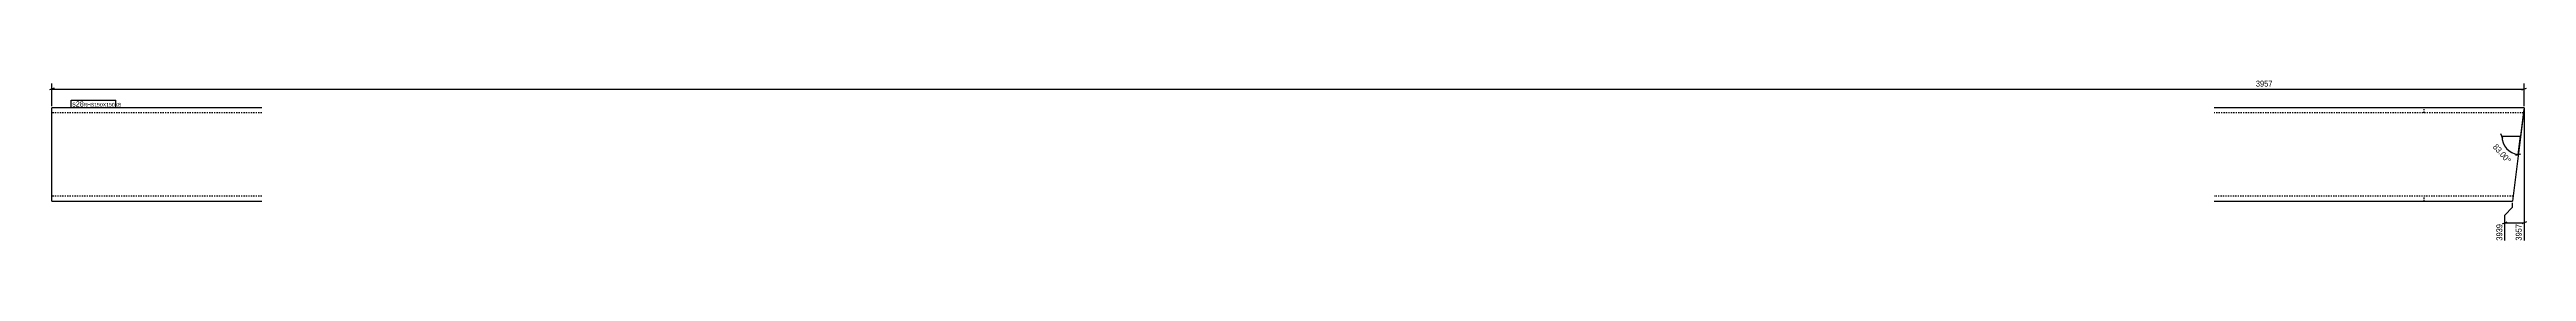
# Model space of a CAD drawing. Header units: millimetres. Extents: x 8 to 13909, y 5 to 267.
# Drawn here: x 8 to 3972, y 5 to 267 of the extents above; entities that cross this region are included whole.
import ezdxf

# ---------------------------------------------------------------- set-up
doc = ezdxf.new("R2010")
doc.units = ezdxf.units.MM
doc.linetypes.add('DXK_LINE_DOT2', pattern=[3.9198, 1.9599, -1.9599])
for name, color, linetype in [('MÅLSÆTNING', 7, 'Continuous'), ('STÅL', 7, 'Continuous'), ('TEKST', 7, 'Continuous')]:
    doc.layers.add(name, color=color, linetype=linetype)
doc.styles.add('Arial Narrow', font='ARIALN.TTF', dxfattribs={"height": 0.2})

msp = doc.modelspace()

# ---------------------------------------------------------------- linework, layer by layer
at = {"layer": 'MÅLSÆTNING', "color": 7, "linetype": 'Continuous'}
for p, q in [((15, 252.4), (7.5, 249.4)), ((11.3, 223.4), (11.3, 259.8)), ((11.3, 250.9), (3968.2, 250.9)), ((3964.4, 249.4), (3971.9, 252.4)), ((3968.2, 223.4), (3968.2, 259.8)), ((3967.9, 218.4), (3958.9, 145.6)), ((3968.2, 218.4), (3968.2, 7.5)), ((3934.1, 171.6), (3931.1, 179.1)), ((3932.6, 175.4), (3962.6, 175.4)), ((3958.9, 145.6), (3962.6, 175.4)), ((3955, 144.5), (3962.8, 146.6)), ((3937.3, 48.6), (3949.8, 61.1)), ((3937.3, 7.5), (3937.3, 48.6)), ((3949.8, 61.1), (3949.8, 68.4)), ((3933.5, 34.6), (3941, 37.6)), ((3937.3, 36.1), (3968.2, 36.1)), ((3971.9, 37.6), (3964.4, 34.6))]:
    msp.add_line(p, q, dxfattribs=at)
msp.add_arc((3962.6, 175.4), 30, 180, 263, dxfattribs=at)
at = {"layer": 'STÅL', "color": 2, "linetype": 'Continuous'}
for p, q in [((347.3, 220.9), (11.3, 220.9)), ((11.3, 200.9), (11.3, 220.9)), ((11.3, 90.9), (11.3, 200.9)), ((3968.2, 220.9), (3472.3, 220.9)), ((3968.2, 220.9), (3949.8, 70.9)), ((11.3, 70.9), (11.3, 90.9)), ((11.3, 70.9), (347.3, 70.9)), ((3472.3, 70.9), (3949.8, 70.9))]:
    msp.add_line(p, q, dxfattribs=at)
at = {"layer": 'STÅL', "color": 7, "linetype": 'DXK_LINE_DOT2'}
for p, q in [((347.3, 212.9), (11.3, 212.9)), ((3967.2, 212.9), (3472.3, 212.9)), ((3808.3, 212.9), (3808.3, 220.9)), ((11.3, 79.8), (11.3, 90.9)), ((11.3, 78.9), (11.3, 79.8)), ((347.3, 78.9), (11.3, 78.9)), ((11.3, 72.4), (11.3, 78.9)), ((3950.7, 78.9), (3472.3, 78.9)), ((3808.3, 70.9), (3808.3, 78.9))]:
    msp.add_line(p, q, dxfattribs=at)

# ---------------------------------------------------------------- next in the draw order: wipeouts: each hides what was drawn before it
at = {"color": 0}
for points, layer in [([(3565.1, 252.8), (3565.1, 266.8), (3536.8, 266.8), (3536.8, 252.8)], 'MÅLSÆTNING'), ([(3939.1, 130), (3949.6, 139.3), (3925.2, 166.8), (3914.7, 157.6)], 'MÅLSÆTNING'), ([(59.2, 222.7), (59.2, 231.4), (43.8, 231.4), (43.8, 222.7)], 'TEKST')]:
    msp.add_wipeout(points, dxfattribs=at).dxf.layer = layer
at = {"color": 0, "linetype": 'Continuous'}
msp.add_wipeout([(3966.2, 33.9), (3952.2, 33.9), (3952.2, 5.5), (3966.2, 5.5)], dxfattribs=at).dxf.layer = 'MÅLSÆTNING'

# ---------------------------------------------------------------- next in the draw order: texts
at = {"layer": 'MÅLSÆTNING', "color": 3, "style": 'Arial Narrow'}
msp.add_text('3957', height=9.54, dxfattribs=at).set_placement((3538.8, 254.8))
msp.add_text('83.00°', height=9.54, rotation=-48.5009, dxfattribs=at).set_placement((3917.5, 157.4))

# ---------------------------------------------------------------- next in the draw order: wipeouts: each hides what was drawn before it
at = {"color": 0, "linetype": 'Continuous'}
msp.add_wipeout([(3935.3, 33.9), (3921.3, 33.9), (3921.3, 5.5), (3935.3, 5.5)], dxfattribs=at).dxf.layer = 'MÅLSÆTNING'
at = {"color": 0}
msp.add_wipeout([(59.2, 222.7), (59.2, 231.4), (43.8, 231.4), (43.8, 222.7)], dxfattribs=at).dxf.layer = 'TEKST'

# ---------------------------------------------------------------- next in the draw order: texts
at = {"layer": 'MÅLSÆTNING', "color": 3, "linetype": 'Continuous', "style": 'Arial Narrow'}
for s, p in [('3939', (3933.3, 7.5)), ('3957', (3964.2, 7.5))]:
    msp.add_text(s, height=9.54, rotation=90.0002, dxfattribs=at).set_placement(p)

# ---------------------------------------------------------------- next in the draw order: wipeouts: each hides what was drawn before it
at = {"color": 0}
msp.add_wipeout([(112.1, 222.7), (112.1, 228.9), (61.8, 228.9), (61.8, 222.7)], dxfattribs=at).dxf.layer = 'TEKST'

# ---------------------------------------------------------------- next in the draw order: wipeouts: each hides what was drawn before it
msp.add_wipeout([(112.1, 222.7), (112.1, 228.9), (61.8, 228.9), (61.8, 222.7)], dxfattribs=at).dxf.layer = 'TEKST'

# ---------------------------------------------------------------- next in the draw order: linework, layer by layer
at = {"layer": 'TEKST', "color": 7, "linetype": 'Continuous'}
for p, q in [((42.3, 232.9), (113.6, 232.9)), ((42.3, 221.2), (42.3, 232.9)), ((42.3, 221.2), (113.6, 221.2)), ((113.6, 221.2), (113.6, 232.9))]:
    msp.add_line(p, q, dxfattribs=at)

# ---------------------------------------------------------------- next in the draw order: texts
at = {"layer": 'TEKST', "color": 3, "style": 'Arial Narrow'}
for s, height, p in [('s28', 8.35, (43.8, 222.7)), ('RHS150X150X8', 5.965, (61.8, 222.7))]:
    msp.add_text(s, height=height, dxfattribs=at).set_placement(p)

doc.saveas('drawing.dxf')
